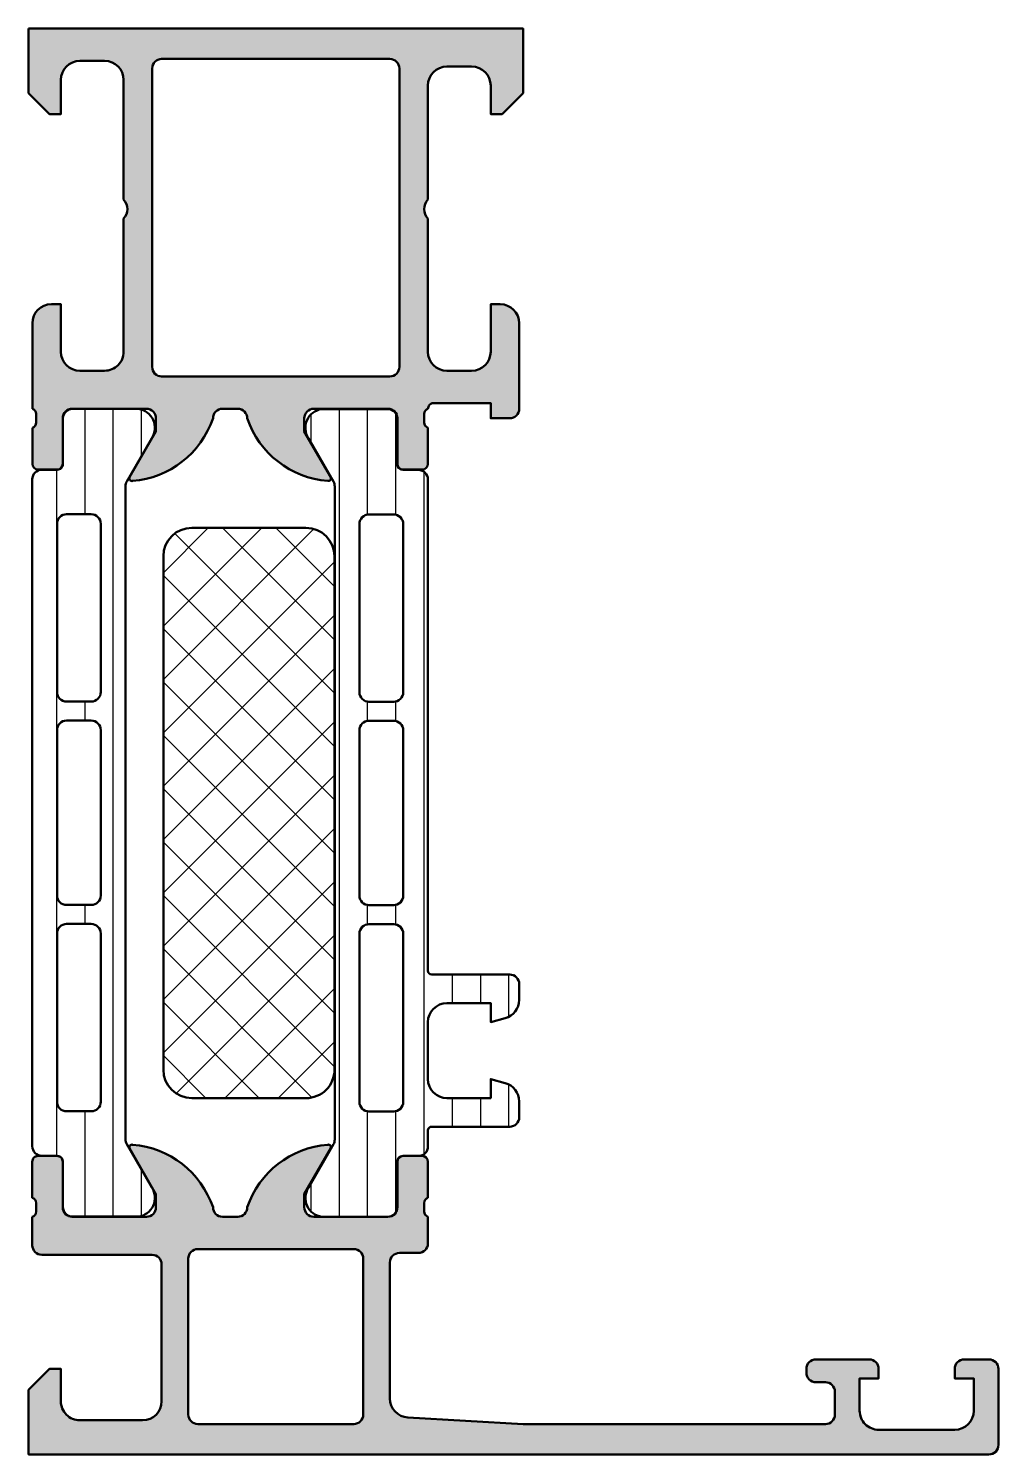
# Model space of a CAD drawing. Extents: x 0 to 51, y 0 to 75.
import ezdxf

# ---------------------------------------------------------------- set-up
doc = ezdxf.new("R2010")
doc.units = 0
for name, color, linetype, lineweight in [('0S-Alu contour', 7, 'Continuous', 50), ('0S-Alu hatch', 252, 'Continuous', 25), ('0S-Plastic contour', 254, 'Continuous', 50), ('0S-Plastic hatch', 253, 'Continuous', 25), ('0S-PT contour', 91, 'Continuous', 50), ('0S-PT hatch', 103, 'Continuous', 25)]:
    doc.layers.add(name, color=color, linetype=linetype, lineweight=lineweight)
pattern_1 = [(90, (0, 0), (-1.4859, 0), [])]

# ---------------------------------------------------------------- blocks, each defined once
blk = doc.blocks.new('345140__C58E8ED8_11C5_496E_8EA2_32AFE22502A5_')
at = {"layer": '0S-Alu hatch'}
h = blk.add_hatch(color=256, dxfattribs=at)
edge = h.paths.add_edge_path()
edge.add_line((0.0001574706984684, 75), (0.0001574706984719, 71.59999843788682))
edge.add_line((0.0001574706984719, 71.59999843788682), (1.100133056635961, 70.50000020218431))
edge.add_line((1.100133056635961, 70.50000020218431), (1.7001391601516, 70.50000020218431))
edge.add_line((1.7001391601516, 70.50000020218431), (1.700139160151589, 72.30001064491807))
edge.add_ellipse((2.700195120317426, 72.2999546848608), major_axis=(-1.000055961731513, 0), ratio=1, start_angle=270.0033153788177, end_angle=359.9967939044332, ccw=False)
edge.add_line((2.700137252802953, 73.30001064491807), (4.000125045771699, 73.30001064491807))
edge.add_ellipse((4.000118976628968, 72.30000457577535), major_axis=(-1.000006069161145, 0), ratio=1, start_angle=180.0003477333174, end_angle=269.9996522658467, ccw=False)
edge.add_line((5.000125045771704, 72.3000106449035), (5.000125045771707, 65.99999972534715))
edge.add_ellipse((4.475149253439254, 65.49999972534715), major_axis=(-0.7249824705019332, 0), ratio=1, start_angle=136.3958616163866, end_angle=223.6041383836134, ccw=False)
edge.add_line((5.000125045771707, 64.99999972534715), (5.000125045771707, 57.99999972534715))
edge.add_ellipse((4.000156117134167, 57.99996865398469), major_axis=(-0.999968929120269, 0), ratio=1, start_angle=89.9982196867511, end_angle=180.0017803131609, ccw=False)
edge.add_line((4.000125045771707, 56.99999972534715), (2.700137252802949, 56.99999972534715))
edge.add_ellipse((2.700157975336068, 58.00001854049392), major_axis=(-1.000018815361481, 0), ratio=1, start_angle=0.0010780081585153312, end_angle=89.9988127086508, ccw=False)
edge.add_line((1.700139160151592, 57.99999972534819), (1.700139160151589, 60.49999972534715))
edge.add_line((1.700139160151589, 60.49999972534715), (1.200139160151589, 60.49999972534715))
edge.add_arc((1.200173525720117, 59.49996535977863), 1.000034366158999, 90.0019689343729, 179.9980310656152)
edge.add_line((0.2001391601515936, 59.49999972534737), (0.2001391601515934, 54.99999209595261))
edge.add_ellipse((0.1217892216586352, 54.7328221639886), major_axis=(-0.2784214169339446, 0), ratio=1, start_angle=178.8177300700209, end_angle=253.6557596835141, ccw=False)
edge.add_line((0.4001513671828407, 54.72707748413085), (0.4001513671828399, 54.27349472045897))
edge.add_ellipse((0.1212002637031398, 54.26787859676678), major_axis=(-0.279007632472426, 0), ratio=1, start_angle=106.43499743846749, end_angle=181.1533803407863, ccw=False)
edge.add_line((0.2001391601515921, 54.00027084350583), (0.2001391601515898, 52.10028915405271))
edge.add_arc((0.500139160151587, 52.10028915405271), 0.2999999999999971, 180, 270)
edge.add_line((0.500139160151587, 51.80028915405272), (1.500114746089089, 51.80028915405272))
edge.add_arc((1.500114746089089, 52.10028915405271), 0.2999999999999971, 270, 360)
edge.add_line((1.800114746089086, 52.10028915405271), (1.800114746089089, 54.50027084350584))
edge.add_ellipse((2.300141419026625, 54.5002441705683), major_axis=(-0.5000266736489432, 0), ratio=1, start_angle=270.0030563304505, end_angle=359.99694366969146, ccw=False)
edge.add_line((2.300114746089089, 55.00027084350584), (6.199984664912342, 55.00012179565965))
edge.add_ellipse((6.199997547166008, 54.50013467805169), major_axis=(-0.4999871177739218, 0), ratio=1, start_angle=179.9993980350858, end_angle=270.00147623556586, ccw=False)
edge.add_line((6.699984664912337, 54.50012942505216), (6.699984664912335, 53.80012484741747))
edge.add_line((6.699984664912335, 53.80012484741747), (5.311740036006074, 51.39560671997604))
edge.add_arc((5.435582751888041, 51.33769689995992), 0.1367134431258387, 154.9388426485054, 284.9266257937813)
edge.add_arc((5.082368910446501, 56.06599274338802), 4.875892439423835, 274.5692014039209, 341.2677855828936)
edge.add_ellipse((10.1999848525533, 54.50012160801863), major_axis=(-0.5000001876410544, 0), ratio=1, start_angle=270.00002150206296, end_angle=359.9999785025289, ccw=False)
edge.add_line((10.19998466491233, 55.00012179565965), (11.00015270232687, 55.00012179565965))
edge.add_ellipse((11.00015634168353, 54.50012543501626), major_axis=(-0.4999963606566317, 0), ratio=1, start_angle=179.9995829571355, end_angle=270.0004170425882, ccw=False)
edge.add_arc((16.12062190575921, 56.06965572022723), 4.87977175698156, 198.7621854596147, 265.4008275535976)
edge.add_arc((15.76322648248916, 51.33880868128525), 0.1374545691288945, 255.7276897642891, 384.4068417934354)
edge.add_line((15.88839733123313, 51.39560671997606), (14.50015270232688, 53.80012484741746))
edge.add_line((14.50015270232688, 53.80012484741746), (14.50015270232688, 54.50012942505418))
edge.add_ellipse((15.00013982007323, 54.50013467805169), major_axis=(-0.4999871177739381, 0), ratio=1, start_angle=-90.0014762355654, end_angle=0.0006019649143240713, ccw=False)
edge.add_line((15.00015270232689, 55.00012179565967), (18.90015136718284, 55))
edge.add_ellipse((18.90012469424531, 54.49997332706247), major_axis=(-0.5000266736489446, 0), ratio=1, start_angle=180.0030563300701, end_angle=269.9969436695502, ccw=False)
edge.add_line((19.40015136718285, 54.49999999999877), (19.40015136718284, 52.10001831054686))
edge.add_arc((19.70015136718284, 52.10001831054686), 0.2999999999999989, 180, 270)
edge.add_line((19.70015136718284, 51.80001831054687), (20.70012695312034, 51.80001831054686))
edge.add_arc((20.70012695312034, 52.10001831054687), 0.3000000000000043, 270.0000000000007, 360)
edge.add_line((21.00012695312035, 52.10001831054687), (21.00012695312035, 54))
edge.add_ellipse((21.11859771858562, 54.29654686523863), major_axis=(-0.3193358194014378, 0), ratio=1, start_angle=4.18837977924079, end_angle=68.22324244151162, ccw=False)
edge.add_line((20.80011474608909, 54.27322387695311), (20.80011474608909, 54.726806640625))
edge.add_ellipse((21.11870884865206, 54.70350972941934), major_axis=(-0.3194447499327906, 0), ratio=1, start_angle=291.7645361812771, end_angle=355.8177407058027, ccw=False)
edge.add_line((21.00026094961194, 55.00018302358753), (21.04028052520113, 55.1502249250808))
edge.add_ellipse((21.29947245831413, 55.00083297190196), major_axis=(-0.2991628550897422, 0), ratio=1, start_angle=269.87790195809464, end_angle=330.04189316527646, ccw=False)
edge.add_line((21.3001099777175, 55.29999514771042), (24.30001830577385, 55.29999514771043))
edge.add_line((24.30001830577385, 55.29999514771043), (24.30001830577385, 54.49999972534715))
edge.add_line((24.30001830577385, 54.49999972534715), (25.30001830577385, 54.50000735474168))
edge.add_arc((25.3000490463945, 54.99997661371017), 0.499969259913528, 269.9964771677667, 360.0026485613531)
edge.add_line((25.80001830577385, 54.99999972534719), (25.8000793409301, 59.49999972534715))
edge.add_arc((24.79999187036116, 59.49991225477821), 1.000087474394154, 0.0050112561101264, 89.99498874391838)
edge.add_line((24.8000793409301, 60.49999972534715), (24.3000793409301, 60.49999972534715))
edge.add_line((24.3000793409301, 60.49999972534715), (24.3000793409301, 57.99999972534715))
edge.add_ellipse((23.29999194345704, 58.00008712280978), major_axis=(-1.00008740129188, 0), ratio=1, start_angle=90.00501389832061, end_angle=179.9949929319336, ccw=False)
edge.add_line((23.30007946013939, 56.99999972534715), (22.00003063201439, 56.99999972534715))
edge.add_ellipse((22.00008942974335, 58.00005852307611), major_axis=(-1.000058799457446, 0), ratio=1, start_angle=0.0033686637580103707, end_angle=89.9966313363592, ccw=False)
edge.add_line((21.00003063201439, 57.99999972534511), (21.00003063201439, 64.99999972534715))
edge.add_ellipse((21.52486997233275, 65.49999972534715), major_axis=(-0.7248836686985138, 0), ratio=1, start_angle=-43.611576736313, end_angle=43.611576736313, ccw=False)
edge.add_line((21.00003063201439, 65.99999972534715), (21.00003063201439, 72.00043483925401))
edge.add_ellipse((22.00008544070263, 72.00038766034935), major_axis=(-1.000054809801111, 0), ratio=1, start_angle=270.0031401344087, end_angle=359.997296995918, ccw=False)
edge.add_line((22.00003063201439, 73.00044246864854), (23.30007946013939, 73.00044246864854))
edge.add_ellipse((23.29999301452376, 72.00035614156478), major_axis=(-1.000086330819863, 0), ratio=1, start_angle=180.0053828449331, end_angle=269.9950474586182, ccw=False)
edge.add_line((24.3000793409301, 72.00045009804248), (24.3000793409301, 70.49999257278978))
edge.add_line((24.3000793409301, 70.49999257278978), (24.9000549268676, 70.49999257278978))
edge.add_line((24.9000549268676, 70.49999257278978), (26.00003051757813, 71.5999679203087))
edge.add_line((26.00003051757813, 71.5999679203087), (26, 75))
edge.add_line((26, 75), (0.0001574706984684, 75))
edge = h.paths.add_edge_path()
edge.add_line((6.500140304560776, 57.19999667358933), (6.500140304560776, 72.8999938602501))
edge.add_ellipse((7.000143045428377, 72.8999911193825), major_axis=(-0.5000027408751132, 0), ratio=1, start_angle=270.0003140785697, end_angle=359.99968592151924, ccw=False)
edge.add_line((7.000140304560776, 73.3999938602501), (19.00001537322532, 73.3999938602501))
edge.add_ellipse((19.00001263235771, 72.89999111938249), major_axis=(-0.5000027408751199, 0), ratio=1, start_angle=180.0003140784808, end_angle=269.99968592142943, ccw=False)
edge.add_line((19.50001537322532, 72.8999938602501), (19.50001537322532, 57.19999667359012))
edge.add_ellipse((19.00001263235771, 57.19999941445695), major_axis=(-0.5000027408751199, 0), ratio=1, start_angle=90.00031407857063, end_angle=179.9996859215194, ccw=False)
edge.add_line((19.00001537322532, 56.69999667358934), (7.000140304560773, 56.69999667358934))
edge.add_ellipse((7.000143045428366, 57.19999941445693), major_axis=(-0.5000027408751021, 0), ratio=1, start_angle=0.00031407848081244083, end_angle=89.99968592143108, ccw=False)
at = {"layer": '0S-Alu contour', "color": 7}
for points in [[(0.0001574706984684, 75), (0.0001574706984719, 71.59999843788682), (1.100133056635961, 70.50000020218431), (1.7001391601516, 70.50000020218431), (1.700139160151589, 72.30001064491807)], [(24.3000793409301, 72.00045009804248), (24.3000793409301, 70.49999257278978), (24.9000549268676, 70.49999257278978), (26.00003051757813, 71.5999679203087), (26, 75), (0.0001574706984684, 75)], [(2.700137252802953, 73.30001064491807), (4.000125045771699, 73.30001064491807)], [(6.500140304560776, 57.19999667358933), (6.500140304560776, 72.8999938602501)], [(7.000140304560776, 73.3999938602501), (19.00001537322532, 73.3999938602501)], [(19.50001537322532, 72.8999938602501), (19.50001537322532, 57.19999667359012)], [(22.00003063201439, 73.00044246864854), (23.30007946013939, 73.00044246864854)], [(5.000125045771704, 72.3000106449035), (5.000125045771707, 65.99999972534715)], [(21.00003063201439, 65.99999972534715), (21.00003063201439, 72.00043483925401)], [(5.000125045771707, 64.99999972534715), (5.000125045771707, 57.99999972534715)], [(21.00003063201439, 57.99999972534511), (21.00003063201439, 64.99999972534715)], [(1.700139160151592, 57.99999972534819), (1.700139160151589, 60.49999972534715), (1.200139160151589, 60.49999972534715)], [(24.8000793409301, 60.49999972534715), (24.3000793409301, 60.49999972534715), (24.3000793409301, 57.99999972534715)], [(0.2001391601515936, 59.49999972534737), (0.2001391601515934, 54.99999209595261)], [(25.80001830577385, 54.99999972534719), (25.8000793409301, 59.49999972534715)], [(4.000125045771707, 56.99999972534715), (2.700137252802949, 56.99999972534715)], [(19.00001537322532, 56.69999667358934), (7.000140304560773, 56.69999667358934)], [(23.30007946013939, 56.99999972534715), (22.00003063201439, 56.99999972534715)], [(2.300114746089089, 55.00027084350584), (6.199984664912342, 55.00012179565965)], [(10.19998466491233, 55.00012179565965), (11.00015270232687, 55.00012179565965)], [(15.00015270232689, 55.00012179565967), (18.90015136718284, 55)], [(21.00026094961194, 55.00018302358753), (21.04028052520113, 55.1502249250808)], [(21.3001099777175, 55.29999514771042), (24.30001830577385, 55.29999514771043), (24.30001830577385, 54.49999972534715), (25.30001830577385, 54.50000735474168)], [(0.2001391601515921, 54.00027084350583), (0.2001391601515898, 52.10028915405271)], [(0.4001513671828407, 54.72707748413085), (0.4001513671828399, 54.27349472045897)], [(1.800114746089086, 52.10028915405271), (1.800114746089089, 54.50027084350584)], [(6.699984664912337, 54.50012942505216), (6.699984664912335, 53.80012484741747), (5.311740036006074, 51.39560671997604)], [(15.88839733123313, 51.39560671997606), (14.50015270232688, 53.80012484741746), (14.50015270232688, 54.50012942505418)], [(19.40015136718285, 54.49999999999877), (19.40015136718284, 52.10001831054686)], [(20.80011474608909, 54.27322387695311), (20.80011474608909, 54.726806640625)], [(21.00012695312035, 52.10001831054687), (21.00012695312035, 54)], [(0.500139160151587, 51.80028915405272), (1.500114746089089, 51.80028915405272)], [(19.70015136718284, 51.80001831054687), (20.70012695312034, 51.80001831054686)]]:
    blk.add_lwpolyline(points, dxfattribs=at)
at = {"layer": '0S-Alu contour', "color": 7, "extrusion": (0, 0, -1)}
for centre, radius, start, end in [((-2.700195120317426, 72.2999546848608), 1.000055961731513, 0.0032060955667833, 89.99668462118227), ((-4.000118976628968, 72.30000457577535), 1.000006069161145, 90.00034773415332, 179.9996522666826), ((-7.000143045428377, 72.8999911193825), 0.5000027408751132, 0.0003140784807261, 89.99968592143028), ((-19.00001263235771, 72.89999111938249), 0.5000027408751199, 90.00031407857054, 179.9996859215192), ((-22.00008544070263, 72.00038766034935), 1.000054809801111, 0.0027030040819815, 89.99685986559135), ((-23.29999301452376, 72.00035614156478), 1.000086330819863, 90.00495254138177, 179.9946171550669), ((-4.475149253439254, 65.49999972534715), 0.7249824705019332, 136.3958616163866, 223.6041383836134), ((-21.52486997233275, 65.49999972534715), 0.7248836686985141, 316.388423263687, 43.61157673631301), ((-2.700157975336068, 58.00001854049392), 1.000018815361481, 270.0011872913492, 359.9989219918415), ((-4.000156117134167, 57.99996865398469), 0.999968929120269, 179.9982196868391, 270.0017803132489), ((-22.00008942974335, 58.00005852307611), 1.000058799457446, 270.0033686636408, 359.996631336242), ((-23.29999194345704, 58.00008712280978), 1.00008740129188, 180.0050070680665, 269.9949861016794), ((-7.000143045428366, 57.19999941445693), 0.5000027408751021, 270.0003140785689, 359.9996859215192), ((-19.00001263235771, 57.19999941445695), 0.5000027408751199, 180.0003140784807, 269.9996859214294), ((-0.1217892216586352, 54.7328221639886), 0.2784214169339447, 106.3442403164859, 181.1822699299791), ((-2.300141419026625, 54.5002441705683), 0.5000266736489432, 0.0030563303085188, 89.99694366954952), ((-6.199997547166008, 54.50013467805169), 0.4999871177739219, 89.99852376443413, 180.0006019649143), ((-10.1999848525533, 54.50012160801863), 0.5000001876410544, 2.14974711152e-05, 89.99997849793706), ((-11.00015634168353, 54.50012543501626), 0.4999963606566317, 89.99958295741182, 180.0004170428646), ((-15.00013982007323, 54.50013467805169), 0.4999871177739381, 359.9993980350857, 90.00147623556546), ((-18.90012469424531, 54.49997332706247), 0.5000266736489446, 90.00305633044982, 179.9969436699299), ((-21.11870884865206, 54.70350972941934), 0.3194447499327906, 4.182259294197304, 68.23546381872292), ((-21.29947245831413, 55.00083297190196), 0.2991628550897422, 29.95810683472353, 90.12209804190537), ((-0.1212002637031398, 54.26787859676678), 0.279007632472426, 178.8466196592137, 253.5650025615325), ((-21.11859771858562, 54.29654686523863), 0.3193358194014378, 291.7767575584884, 355.8116202207592)]:
    blk.add_arc(centre, radius, start, end, dxfattribs=at)
at = {"layer": '0S-Alu contour', "color": 7}
for centre, radius, start, end in [((1.200173525720117, 59.49996535977863), 1.000034366158999, 90.0019689343729, 179.9980310656152), ((24.79999187036116, 59.49991225477821), 1.000087474394154, 0.0050112561101264, 89.99498874391838), ((25.3000490463945, 54.99997661371017), 0.499969259913528, 269.9964771677667, 0.0026485613531484), ((5.082368910446501, 56.06599274338802), 4.875892439423835, 274.5692014039209, 341.2677855828936), ((16.12062190575921, 56.06965572022723), 4.87977175698156, 198.7621854596147, 265.4008275535976), ((0.500139160151587, 52.10028915405271), 0.2999999999999971, 180, 270), ((1.500114746089089, 52.10028915405271), 0.2999999999999971, 270, 0), ((19.70015136718284, 52.10001831054686), 0.2999999999999989, 180, 270), ((20.70012695312034, 52.10001831054687), 0.3000000000000043, 270.0000000000007, 0), ((5.435582751888041, 51.33769689995992), 0.1367134431258387, 154.9388426485054, 284.9266257937813), ((15.76322648248916, 51.33880868128525), 0.1374545691288945, 255.7276897642891, 24.40684179343537)]:
    blk.add_arc(centre, radius, start, end, dxfattribs=at)
blk = doc.blocks.new('284025__89F9184C_3C4B_4078_AF46_F440FC7B92FA___786A165F_29F0_4027_96A8_E751377C8B4F_')
at = {"layer": '0S-Plastic hatch'}
h = blk.add_hatch(dxfattribs=at)
h.set_pattern_fill('ANSI31', color=256, scale=0.4680000000000001, angle=45, style=0)
h.set_pattern_definition(pattern_1)
edge = h.paths.add_edge_path()
edge.add_line((0.1987532962610712, 51.29232998715419), (0.1998659857498834, 16.20983127765181))
edge.add_arc((0.6998633065963853, 16.2098471357512), 0.4999973210979826, 180.0018172140356, 270.0020240769153)
edge.add_line((0.6998809699049878, 15.70984981496521), (1.510215696802736, 15.7098784415132))
edge.add_ellipse((1.510226294848297, 15.40987844170041), major_axis=(-0.2999999999999952, 0), ratio=1, start_angle=180.0020752975473, end_angle=270.0020240776063, ccw=False)
edge.add_line((1.810226294651501, 15.40988930793289), (1.809981274070681, 13.00989091454702))
edge.add_arc((2.309977251276917, 13.009906385169), 0.4999959774455787, 180.0017728169305, 270.0020872367505)
edge.add_line((2.309995465707157, 12.50991040805519), (5.78653949695266, 12.51003705561807))
edge.add_arc((5.644192996070887, 13.49984997508877), 0.9999960709244797, 278.1836833497854, 392.7290913977269)
edge.add_line((6.485426062291132, 14.0405153708393), (5.166873632834733, 16.32412446008866))
edge.add_ellipse((5.599877294086772, 16.57414011828306), major_axis=(-0.5000000000000471, 0), ratio=1, start_angle=0.0018117430832944592, end_angle=30.00207189723062, ccw=False)
edge.add_line((5.099877294336693, 16.57412430783985), (5.098790981943494, 50.92839201790198))
edge.add_ellipse((5.598790981693573, 50.92840782834509), major_axis=(-0.5000000000000491, 0), ratio=1, start_angle=-29.99792130145738, end_angle=0.0018117430832944592, ccw=False)
edge.add_line((5.165769210052858, 51.17839211842185), (6.484156207839891, 53.46209671967692))
edge.add_arc((5.642883977181133, 54.00270117377145), 0.9999960709244872, 327.2750591980429, 441.8204672459871)
edge.add_line((5.785158774095346, 54.99252440244788), (2.308614534479016, 54.99239775489134))
edge.add_arc((2.308632748909259, 54.49240177777755), 0.4999959774455592, 90.0020872367508, 180.0100001036723)
edge.add_line((1.808636779079232, 54.49231451111283), (1.809055647734548, 52.09242415239621))
edge.add_ellipse((1.509055652303852, 52.09237179233483), major_axis=(-0.2999999999999896, 0), ratio=1, start_angle=90.0020240765632, end_angle=180.010000035117, ccw=False)
edge.add_line((1.509066250343952, 51.79237179252203), (0.6987329537989514, 51.79234316603954))
edge.add_arc((0.6987506171075601, 51.29234584525357), 0.4999973210979666, 90.00202407691609, 180.0018172140356)
edge = h.paths.add_edge_path()
edge.add_line((3.799325365472937, 48.95124379679418), (3.799325365472937, 40.1012651591041))
edge.add_ellipse((3.299329004829614, 40.10126151974743), major_axis=(-0.4999963606565682, 0), ratio=1, start_angle=89.99958295740907, end_angle=180.0004170428646, ccw=False)
edge.add_line((3.299325365472937, 39.60126515910411), (1.99933125920502, 39.60126515910411))
edge.add_ellipse((1.999314686408217, 40.10126516091708), major_axis=(-0.5000000020876287, 0), ratio=1, start_angle=0, end_angle=90.00189910261548, ccw=False)
edge.add_line((1.499314684320588, 40.10126515909897), (1.499314684320593, 48.95127431437231))
edge.add_ellipse((1.999299425531523, 48.95127431437749), major_axis=(-0.4999847412109306, 0), ratio=1, start_angle=269.9999999999992, end_angle=360, ccw=False)
edge.add_line((1.99929942553153, 49.45125905558843), (3.299310106683874, 49.45125905558843))
edge.add_ellipse((3.299310106683881, 48.95124379679938), major_axis=(-0.5000152587890554, 0), ratio=1, start_angle=180, end_angle=270.0000000000008, ccw=False)
edge = h.paths.add_edge_path()
edge.add_line((3.799325365472937, 38.10126515909892), (3.799325365472937, 29.40125905558323))
edge.add_ellipse((3.299325365472923, 29.40125905558844), major_axis=(-0.5000000000000142, 0), ratio=1, start_angle=90.000000001192, end_angle=180, ccw=False)
edge.add_line((3.299325365483325, 28.90125905558843), (1.999314684330995, 28.90125905558843))
edge.add_ellipse((1.999314684320579, 29.40125905558843), major_axis=(-0.5, 0), ratio=1, start_angle=0, end_angle=90.00000000119371, ccw=False)
edge.add_line((1.499314684320579, 29.40125905558322), (1.499314684320593, 38.10126515909891))
edge.add_ellipse((1.999314684320593, 38.10126515910411), major_axis=(-0.5, 0), ratio=1, start_angle=270, end_angle=360, ccw=False)
edge.add_line((1.999314684320593, 38.60126515910411), (3.299325365472951, 38.60126515910411))
edge.add_ellipse((3.299325365472947, 38.10126515910413), major_axis=(-0.4999999999999858, 0), ratio=1, start_angle=180, end_angle=269.9999999999996, ccw=False)
edge = h.paths.add_edge_path()
edge.add_line((3.799325365462549, 27.40125905628687), (3.799325365462549, 18.55126515980257))
edge.add_ellipse((3.299329004819172, 18.55126152044594), major_axis=(-0.4999963606566215, 0), ratio=1, start_angle=89.99958295741521, end_angle=180.0004170428646, ccw=False)
edge.add_line((3.299325365462549, 18.05126515980256), (1.999331259194646, 18.05126515980257))
edge.add_ellipse((1.999314686397825, 18.55126516161553), major_axis=(-0.5000000020876216, 0), ratio=1, start_angle=0, end_angle=90.00189910261747, ccw=False)
edge.add_line((1.499314684310204, 18.55126515979741), (1.499314684310205, 27.40125905628168))
edge.add_ellipse((1.99931468646751, 27.40125905440422), major_axis=(-0.5000000021573054, 0), ratio=1, start_angle=269.99810091050415, end_angle=360, ccw=False)
edge.add_line((1.999331259149825, 27.90125905628687), (3.299325365462563, 27.90125905628689))
edge.add_ellipse((3.299329004819284, 27.40126269564362), major_axis=(-0.4999963606565109, 0), ratio=1, start_angle=179.9995829571355, end_angle=270.00041704259604, ccw=False)
at = {"layer": '0S-Alu contour', "color": 7}
for points in [[(1.499314684320588, 40.10126515909897), (1.499314684320593, 48.95127431437231)], [(1.99929942553153, 49.45125905558843), (3.299310106683874, 49.45125905558843)], [(3.799325365472937, 48.95124379679418), (3.799325365472937, 40.1012651591041)], [(3.299325365472937, 39.60126515910411), (1.99933125920502, 39.60126515910411)], [(1.999314684320593, 38.60126515910411), (3.299325365472951, 38.60126515910411)], [(1.499314684320579, 29.40125905558322), (1.499314684320593, 38.10126515909891)], [(3.799325365472937, 38.10126515909892), (3.799325365472937, 29.40125905558323)], [(3.299325365483325, 28.90125905558843), (1.999314684330995, 28.90125905558843)], [(1.999331259149825, 27.90125905628687), (3.299325365462563, 27.90125905628689)], [(1.499314684310204, 18.55126515979741), (1.499314684310205, 27.40125905628168)], [(3.799325365462549, 27.40125905628687), (3.799325365462549, 18.55126515980257)], [(3.299325365462549, 18.05126515980256), (1.999331259194646, 18.05126515980257)]]:
    blk.add_lwpolyline(points, dxfattribs=at)
at = {"layer": '0S-Alu contour', "color": 7, "extrusion": (0, 0, -1)}
for centre, radius, start, end in [((-1.999299425531523, 48.95127431437749), 0.4999847412109306, 0, 90.00000000000078), ((-3.299310106683881, 48.95124379679938), 0.5000152587890554, 89.9999999999992, 180), ((-1.999314686408217, 40.10126516091708), 0.5000000020876287, 269.9981008973845, 0), ((-3.299329004829614, 40.10126151974743), 0.4999963606565682, 179.9995829571354, 270.000417042591), ((-1.999314684320593, 38.10126515910411), 0.5, 0, 90), ((-3.299325365472947, 38.10126515910413), 0.4999999999999858, 90.0000000000004, 180), ((-1.999314684320579, 29.40125905558843), 0.5, 269.9999999988063, 0), ((-3.299325365472923, 29.40125905558844), 0.5000000000000142, 180, 269.999999998808), ((-1.99931468646751, 27.40125905440422), 0.5000000021573054, 0, 90.00189908949582), ((-3.299329004819284, 27.40126269564362), 0.4999963606565109, 89.99958295740393, 180.0004170428646), ((-1.999314686397825, 18.55126516161553), 0.5000000020876216, 269.9981008973825, 0), ((-3.299329004819172, 18.55126152044594), 0.4999963606566215, 179.9995829571354, 270.0004170425849)]:
    blk.add_arc(centre, radius, start, end, dxfattribs=at)
at = {"layer": '0S-Plastic contour', "color": 7}
for points in [[(5.785158774095346, 54.99252440244788), (2.308614534479016, 54.99239775489134)], [(1.808636779079232, 54.49231451111283), (1.809055647734548, 52.09242415239621)], [(5.165769210052858, 51.17839211842185), (6.484156207839891, 53.46209671967692)], [(1.509066250343952, 51.79237179252203), (0.6987329537989514, 51.79234316603954)], [(0.1987532962610712, 51.29232998715419), (0.1998659857498834, 16.20983127765181)], [(5.099877294336693, 16.57412430783985), (5.098790981943494, 50.92839201790198)], [(6.485426062291132, 14.0405153708393), (5.166873632834733, 16.32412446008866)], [(0.6998809699049878, 15.70984981496521), (1.510215696802736, 15.7098784415132)], [(1.810226294651501, 15.40988930793289), (1.809981274070681, 13.00989091454702)], [(2.309995465707157, 12.50991040805519), (5.78653949695266, 12.51003705561807)]]:
    blk.add_lwpolyline(points, dxfattribs=at)
for centre, radius, start, end in [((2.308632748909259, 54.49240177777755), 0.4999959774455592, 90.0020872367508, 180.0100001036723), ((5.642883977181133, 54.00270117377145), 0.9999960709244872, 327.2750591980429, 81.82046724598705), ((0.6987506171075601, 51.29234584525357), 0.4999973210979666, 90.00202407691609, 180.0018172140356), ((0.6998633065963853, 16.2098471357512), 0.4999973210979826, 180.0018172140356, 270.0020240769153), ((5.644192996070887, 13.49984997508877), 0.9999960709244797, 278.1836833497854, 32.7290913977269), ((2.309977251276917, 13.009906385169), 0.4999959774455787, 180.0017728169305, 270.0020872367505)]:
    blk.add_arc(centre, radius, start, end, dxfattribs=at)
at = {"layer": '0S-Plastic contour', "color": 7, "extrusion": (0, 0, -1)}
for centre, radius, start, end in [((-1.509055652303852, 52.09237179233483), 0.2999999999999896, 179.989999964883, 269.9979759234368), ((-5.598790981693573, 50.92840782834509), 0.5000000000000491, 359.9981882569167, 29.99792130145738), ((-5.599877294086772, 16.57414011828306), 0.5000000000000471, 329.9979281027694, 359.9981882569167), ((-1.510226294848297, 15.40987844170041), 0.2999999999999952, 89.99797592239374, 179.9979247024527)]:
    blk.add_arc(centre, radius, start, end, dxfattribs=at)
blk = doc.blocks.new('284025__B64DA38F_B1B7_46C6_9AAD_1179C57F4DB4___A63BC51B_9C4C_4E26_A250_4DE103277582_')
at = {"layer": '0S-Plastic hatch'}
h = blk.add_hatch(dxfattribs=at)
h.set_pattern_fill('ANSI31', color=256, scale=0.4680000000000001, angle=45, style=0)
h.set_pattern_definition(pattern_1)
edge = h.paths.add_edge_path()
edge.add_line((16.09998869130261, 50.91833361702788), (16.10107500373368, 16.56406486142848))
edge.add_ellipse((15.60107500401399, 16.56404727381033), major_axis=(-0.5000000000290169, 0), ratio=1, start_angle=150.0020786998366, end_angle=180.0020153923252, ccw=False)
edge.add_line((16.03409677568544, 16.31406298372886), (14.71570977789662, 14.03035838247478))
edge.add_arc((15.55698200855539, 13.4897539283803), 0.9999960709244785, 147.2750591980459, 261.8204672459872)
edge.add_line((15.41470721164118, 12.49993069970388), (18.89124870744703, 12.50005734716798))
edge.add_arc((18.89123323682727, 13.00005332437421), 0.4999959774455684, 270.0017728167007, 360.0023777790716)
edge.add_line((19.39122921384228, 13.00007407424411), (19.39081033362949, 15.4000724435826))
edge.add_ellipse((19.69081033343269, 15.40008330981692), major_axis=(-0.2999999999999934, 0), ratio=1, start_angle=-89.99792470211452, end_angle=0.002075297898500139, ccw=False)
edge.add_line((19.69079946719837, 15.70008330962012), (20.50113080001328, 15.70011193603833))
edge.add_arc((20.50111536862897, 16.20010925689817), 0.4999973210979775, 270.0017683158605, 360.0023822800018)
edge.add_line((21.00111268929476, 16.20013004610165), (21.0024332342847, 17.04120229122876))
edge.add_ellipse((21.20243323428468, 17.04120229122876), major_axis=(-0.1999999999999851, 0), ratio=1, start_angle=270, end_angle=360, ccw=False)
edge.add_line((21.20243323428468, 17.24120229122874), (25.30243323427304, 17.24120229122875))
edge.add_arc((25.30243323427305, 17.74120229122874), 0.5, 269.9999999999992, 360)
edge.add_line((25.80243323427305, 17.74120229122874), (25.80243323427259, 18.5719515145868))
edge.add_arc((24.80243323427314, 18.57195151458679), 0.9999999999994477, 0, 74.99999999891978)
edge.add_line((25.06125227939373, 19.53787734087044), (24.30243323427316, 19.74120229122869))
edge.add_line((24.30243323427316, 19.74120229122869), (24.30243323427305, 18.74120229122875))
edge.add_line((24.30243323427305, 18.74120229122875), (22.0024332342847, 18.74120229122875))
edge.add_ellipse((22.0041424800059, 19.74532877543038), major_axis=(-1.004127938958011, 0), ratio=1, start_angle=0.23408772131568867, end_angle=89.90246998468012, ccw=False)
edge.add_line((21.00002292155801, 19.74122632025458), (21.00002292155801, 22.74110467439829))
edge.add_ellipse((22.00414226812571, 22.73707631855117), major_axis=(-1.00412742707406, 0), ratio=1, start_angle=270.0975179750842, end_angle=359.7701403215128, ccw=False)
edge.add_line((22.00243323428464, 23.74120229122875), (24.30243323427305, 23.74120229122875))
edge.add_line((24.30243323427305, 23.74120229122875), (24.30243323427305, 22.74120229122875))
edge.add_line((24.30243323427305, 22.74120229122875), (25.06125227939371, 22.94452724155693))
edge.add_arc((24.80243323427294, 23.91045306784116), 1.000000000000053, 285.0000000010821, 360)
edge.add_line((25.80243323427299, 23.91045306784116), (25.802433234273, 24.74120229122881))
edge.add_arc((25.30243323427307, 24.74120229122882), 0.4999999999999361, 0, 90.0000000000016)
edge.add_line((25.30243323427305, 25.24120229122875), (21.20243323428476, 25.24120229122875))
edge.add_ellipse((21.20416178718004, 25.44537538707201), major_axis=(-0.2041804127758859, 0), ratio=1, start_angle=1.1558689438190868, end_angle=89.5149389342775, ccw=False)
edge.add_line((21.00002292155801, 25.44125658823265), (21, 51.28262339778483))
edge.add_arc((20.50000267914017, 51.28260796640056), 0.4999973210979633, 0.0017683158931002, 90.00238227991244)
edge.add_line((20.49998188993747, 51.78260528706633), (19.68965055712254, 51.78257666064812))
edge.add_ellipse((19.68963969088825, 52.08257666045135), major_axis=(-0.3000000000000183, 0), ratio=1, start_angle=0.002075297898500139, end_angle=90.00207529788071, ccw=False)
edge.add_line((19.38963969108502, 52.08256579421696), (19.38988471166584, 54.4825641876025))
edge.add_arc((18.88988873445959, 54.48254871698273), 0.4999959774456003, 0.0017728167248697, 90.00237777907167)
edge.add_line((18.88986798458969, 54.98254469399777), (15.41332648878386, 54.98241804653368))
edge.add_arc((15.55567298966563, 53.99260512706298), 0.9999960709244737, 98.18368334978508, 212.7290913977268)
edge.add_line((14.71443992344539, 53.45193973131245), (16.0329923529018, 51.16833064206307))
edge.add_ellipse((15.59998869164999, 50.91831498386873), major_axis=(-0.4999999999998157, 0), ratio=1, start_angle=180.0021352027152, end_angle=210.0020718972371, ccw=False)
edge = h.paths.add_edge_path()
edge.add_line((19.70055130142632, 48.94118994235433), (19.70055130142633, 40.09119604587006))
edge.add_ellipse((19.20055129926901, 40.09119604774754), major_axis=(-0.5000000021573215, 0), ratio=1, start_angle=89.99810091050517, end_angle=180, ccw=False)
edge.add_line((19.2005347265867, 39.59119604586488), (17.90054062027396, 39.59119604586486))
edge.add_ellipse((17.90053698091725, 40.09119240650813), major_axis=(-0.4999963606565109, 0), ratio=1, start_angle=-0.000417042864683026, end_angle=90.00041704259388, ccw=False)
edge.add_line((17.40054062027399, 40.09119604586719), (17.40054062027398, 48.94118994234919))
edge.add_ellipse((17.90053698091734, 48.94119358170584), major_axis=(-0.4999963606566104, 0), ratio=1, start_angle=-90.0004170425849, end_angle=0.00041704286462618256, ccw=False)
edge.add_line((17.90054062027397, 49.44118994234921), (19.20053472654187, 49.44118994234917))
edge.add_ellipse((19.20055129933866, 48.9411899405362), major_axis=(-0.500000002087643, 0), ratio=1, start_angle=180, end_angle=270.00189910261383, ccw=False)
edge = h.paths.add_edge_path()
edge.add_line((19.70055130141595, 38.09119604656853), (19.70055130141594, 29.39118994305284))
edge.add_ellipse((19.20055130141595, 29.39118994304763), major_axis=(-0.4999999999999894, 0), ratio=1, start_angle=89.9999999999988, end_angle=180, ccw=False)
edge.add_line((19.20055130141594, 28.89118994304764), (17.90054062026358, 28.89118994304764))
edge.add_ellipse((17.9005406202636, 29.39118994304765), major_axis=(-0.5000000000000071, 0), ratio=1, start_angle=0, end_angle=89.9999999999979, ccw=False)
edge.add_line((17.40054062026359, 29.39118994304765), (17.40054062026359, 38.09119604656851))
edge.add_ellipse((17.9005406202636, 38.09119604656333), major_axis=(-0.5000000000000071, 0), ratio=1, start_angle=270.0000000011916, end_angle=360, ccw=False)
edge.add_line((17.9005406202532, 38.59119604656333), (19.20055130140553, 38.59119604656333))
edge.add_ellipse((19.20055130141593, 38.09119604656331), major_axis=(-0.5000000000000142, 0), ratio=1, start_angle=180, end_angle=270.000000001192, ccw=False)
edge = h.paths.add_edge_path()
edge.add_line((17.40054062026359, 18.54121130535756), (17.40054062026359, 27.39118994304764))
edge.add_ellipse((17.90053698090692, 27.39119358240432), major_axis=(-0.4999963606565677, 0), ratio=1, start_angle=-90.00041704259098, end_angle=0.00041704286462618256, ccw=False)
edge.add_line((17.9005406202636, 27.89118994304764), (19.20053472653151, 27.89118994304764))
edge.add_ellipse((19.20055129932833, 27.39118994123469), major_axis=(-0.5000000020876109, 0), ratio=1, start_angle=180, end_angle=270.0018991026167, ccw=False)
edge.add_line((19.70055130141594, 27.39118994305278), (19.70055130141594, 18.54118078777422))
edge.add_ellipse((19.20056656020502, 18.54118078777422), major_axis=(-0.4999847412109127, 0), ratio=1, start_angle=89.9999999999975, end_angle=180, ccw=False)
edge.add_line((19.200566560205, 18.04119604656332), (17.90055587905266, 18.04119604656332))
edge.add_ellipse((17.90055587905267, 18.54121130535238), major_axis=(-0.5000152587890625, 0), ratio=1, start_angle=0, end_angle=89.9999999999992, ccw=False)
at = {"layer": '0S-Alu contour', "color": 7}
for points in [[(17.40054062027399, 40.09119604586719), (17.40054062027398, 48.94118994234919)], [(17.90054062027397, 49.44118994234921), (19.20053472654187, 49.44118994234917)], [(19.70055130142632, 48.94118994235433), (19.70055130142633, 40.09119604587006)], [(19.2005347265867, 39.59119604586488), (17.90054062027396, 39.59119604586486)], [(17.9005406202532, 38.59119604656333), (19.20055130140553, 38.59119604656333)], [(17.40054062026359, 29.39118994304765), (17.40054062026359, 38.09119604656851)], [(19.70055130141595, 38.09119604656853), (19.70055130141594, 29.39118994305284)], [(19.20055130141594, 28.89118994304764), (17.90054062026358, 28.89118994304764)], [(17.9005406202636, 27.89118994304764), (19.20053472653151, 27.89118994304764)], [(17.40054062026359, 18.54121130535756), (17.40054062026359, 27.39118994304764)], [(19.70055130141594, 27.39118994305278), (19.70055130141594, 18.54118078777422)], [(19.200566560205, 18.04119604656332), (17.90055587905266, 18.04119604656332)]]:
    blk.add_lwpolyline(points, dxfattribs=at)
at = {"layer": '0S-Alu contour', "color": 7, "extrusion": (0, 0, -1)}
for centre, radius, start, end in [((-17.90053698091734, 48.94119358170584), 0.4999963606566104, 359.9995829571354, 90.00041704258496), ((-19.20055129933866, 48.9411899405362), 0.500000002087643, 89.9981008973862, 180), ((-17.90053698091725, 40.09119240650813), 0.4999963606565109, 269.9995829574061, 0.0004170428646345), ((-19.20055129926901, 40.09119604774754), 0.5000000021573215, 180, 270.0018990894948), ((-17.9005406202636, 38.09119604656333), 0.5000000000000071, 0, 89.9999999988084), ((-19.20055130141593, 38.09119604656331), 0.5000000000000142, 89.99999999880797, 180), ((-17.9005406202636, 29.39118994304765), 0.5000000000000071, 270.0000000000021, 0), ((-19.20055130141595, 29.39118994304763), 0.4999999999999894, 180, 270.0000000000012), ((-17.90053698090692, 27.39119358240432), 0.4999963606565677, 359.9995829571354, 90.00041704259102), ((-19.20055129932833, 27.39118994123469), 0.5000000020876109, 89.99810089738334, 180), ((-17.90055587905267, 18.54121130535238), 0.5000152587890625, 270.0000000000008, 0), ((-19.20056656020502, 18.54118078777422), 0.4999847412109127, 180, 270.0000000000025)]:
    blk.add_arc(centre, radius, start, end, dxfattribs=at)
at = {"layer": '0S-Plastic contour', "color": 7}
for points in [[(18.88986798458969, 54.98254469399777), (15.41332648878386, 54.98241804653368)], [(19.38963969108502, 52.08256579421696), (19.38988471166584, 54.4825641876025)], [(14.71443992344539, 53.45193973131245), (16.0329923529018, 51.16833064206307)], [(20.49998188993747, 51.78260528706633), (19.68965055712254, 51.78257666064812)], [(21.00002292155801, 25.44125658823265), (21, 51.28262339778483)], [(16.09998869130261, 50.91833361702788), (16.10107500373368, 16.56406486142848)], [(25.30243323427305, 25.24120229122875), (21.20243323428476, 25.24120229122875)], [(25.80243323427299, 23.91045306784116), (25.802433234273, 24.74120229122881)], [(22.00243323428464, 23.74120229122875), (24.30243323427305, 23.74120229122875), (24.30243323427305, 22.74120229122875), (25.06125227939371, 22.94452724155693)], [(21.00002292155801, 19.74122632025458), (21.00002292155801, 22.74110467439829)], [(25.06125227939373, 19.53787734087044), (24.30243323427316, 19.74120229122869), (24.30243323427305, 18.74120229122875), (22.0024332342847, 18.74120229122875)], [(25.80243323427305, 17.74120229122874), (25.80243323427259, 18.5719515145868)], [(21.00111268929476, 16.20013004610165), (21.0024332342847, 17.04120229122876)], [(21.20243323428468, 17.24120229122874), (25.30243323427304, 17.24120229122875)], [(16.03409677568544, 16.31406298372886), (14.71570977789662, 14.03035838247478)], [(19.39122921384228, 13.00007407424411), (19.39081033362949, 15.4000724435826)], [(19.69079946719837, 15.70008330962012), (20.50113080001328, 15.70011193603833)], [(15.41470721164118, 12.49993069970388), (18.89124870744703, 12.50005734716798)]]:
    blk.add_lwpolyline(points, dxfattribs=at)
for centre, radius, start, end in [((15.55567298966563, 53.99260512706298), 0.9999960709244737, 98.18368334978508, 212.7290913977268), ((18.88988873445959, 54.48254871698273), 0.4999959774456003, 0.0017728167248697, 90.00237777907167), ((20.50000267914017, 51.28260796640056), 0.4999973210979633, 0.0017683158931002, 90.00238227991244), ((25.30243323427307, 24.74120229122882), 0.4999999999999361, 0, 90.0000000000016), ((24.80243323427294, 23.91045306784116), 1.000000000000053, 285.0000000010821, 0), ((24.80243323427314, 18.57195151458679), 0.9999999999994477, 0, 74.99999999891978), ((25.30243323427305, 17.74120229122874), 0.5, 269.9999999999992, 0), ((20.50111536862897, 16.20010925689817), 0.4999973210979775, 270.0017683158605, 0.0023822800018465), ((15.55698200855539, 13.4897539283803), 0.9999960709244785, 147.2750591980459, 261.8204672459872), ((18.89123323682727, 13.00005332437421), 0.4999959774455684, 270.0017728167007, 0.0023777790715539)]:
    blk.add_arc(centre, radius, start, end, dxfattribs=at)
at = {"layer": '0S-Plastic contour', "color": 7, "extrusion": (0, 0, -1)}
for centre, radius, start, end in [((-19.68963969088825, 52.08257666045135), 0.3000000000000183, 269.9979247021193, 359.9979247021015), ((-15.59998869164999, 50.91831498386873), 0.4999999999998157, 149.9979281027629, 179.9978647972848), ((-21.20416178718004, 25.44537538707201), 0.2041804127758859, 270.4850610657225, 358.8441310561809), ((-22.00414226812571, 22.73707631855117), 1.00412742707406, 0.2298596784871673, 89.90248202491581), ((-22.0041424800059, 19.74532877543038), 1.004127938958011, 270.0975300153199, 359.7659122786843), ((-15.60107500401399, 16.56404727381033), 0.5000000000290169, 179.9979846076748, 209.9979213001634), ((-21.20243323428468, 17.04120229122876), 0.1999999999999851, 0, 90), ((-19.69081033343269, 15.40008330981692), 0.2999999999999934, 359.9979247021015, 89.99792470211455)]:
    blk.add_arc(centre, radius, start, end, dxfattribs=at)
blk = doc.blocks.new('382110__E915E956_EB5B_442B_89F7_4C92786B97A2_')
at = {"layer": '0S-PT hatch'}
h = blk.add_hatch(dxfattribs=at)
h.set_pattern_fill('ANSI37', color=256, scale=0.625, angle=90, style=0)
h.set_pattern_definition([(135, (0, 0), (-1.403165018917055, -1.403165018917055), []), (225, (0, 0), (1.403165018917055, -1.403165018917055), [])])
edge = h.paths.add_edge_path()
edge.add_arc((8.588422095704688, 47.24119923924223), 1.5, 90, 180)
edge.add_line((7.088422095704689, 47.24119923924223), (7.088422095704684, 20.24119923924223))
edge.add_arc((8.588422095704683, 20.24119923924223), 1.5, 180, 270)
edge.add_line((8.588422095704683, 18.74119923924222), (14.58842209570468, 18.74119923924222))
edge.add_arc((14.58842209570468, 20.24119923924223), 1.5, 269.9999999999999, 360)
edge.add_line((16.08842209570468, 20.24119923924223), (16.08842209570469, 47.24119923924223))
edge.add_arc((14.58842209570469, 47.24119923924223), 1.5, 0, 89.99999999999991)
edge.add_line((14.58842209570469, 48.74119923924222), (8.588422095704688, 48.74119923924222))
at = {"layer": '0S-PT contour', "color": 7}
for points in [[(14.58842209570469, 48.74119923924222), (8.588422095704688, 48.74119923924222)], [(7.088422095704689, 47.24119923924223), (7.088422095704684, 20.24119923924223)], [(16.08842209570468, 20.24119923924223), (16.08842209570469, 47.24119923924223)], [(8.588422095704683, 18.74119923924222), (14.58842209570468, 18.74119923924222)]]:
    blk.add_lwpolyline(points, dxfattribs=at)
for centre, start, end in [((8.588422095704688, 47.24119923924223), 90, 180), ((14.58842209570469, 47.24119923924223), 0, 89.99999999999991), ((8.588422095704683, 20.24119923924223), 180, 270), ((14.58842209570468, 20.24119923924223), 269.9999999999999, 0)]:
    blk.add_arc(centre, 1.5, start, end, dxfattribs=at)
blk = doc.blocks.new('345040__57990280_23AB_489F_A9C4_E041D66E175B_')
at = {"layer": '0S-Alu hatch'}
h = blk.add_hatch(color=256, dxfattribs=at)
edge = h.paths.add_edge_path()
edge.add_line((0.7000122032186482, 10.50000007629569), (6.499999996187398, 10.50000007629569))
edge.add_ellipse((6.500003635544038, 10.00000371565233), major_axis=(-0.499996360656605, 0), ratio=1, start_angle=179.9995829571355, end_angle=270.0004170425868, ccw=False)
edge.add_line((6.999999996187398, 10.00000007629569), (6.999999996187399, 2.800003128053504))
edge.add_ellipse((5.999980085835259, 2.800022919193986), major_axis=(-1.00001991054798, 0), ratio=1, start_angle=90.00114075643307, end_angle=179.9988660732029, ccw=False)
edge.add_line((5.999999996187398, 1.800003008844213), (2.700012203218646, 1.800003008844214))
edge.add_ellipse((2.699981218687413, 2.79997202431668), major_axis=(-0.9999690159525014, 0), ratio=1, start_angle=-0.0017821679763869724, end_angle=90.00177533787729, ccw=False)
edge.add_line((1.700012203218648, 2.800003128053504), (1.700012203218648, 4.500000076295693))
edge.add_line((1.700012203218648, 4.500000076295693), (1.100006099703022, 4.500000076295691))
edge.add_line((1.100006099703022, 4.500000076295691), (0, 3.400001602174598))
edge.add_line((0, 3.400001602174598), (0, 0))
edge.add_line((0, 0), (50.49999856567591, 0))
edge.add_arc((50.50000220884074, 0.4999963568350942), 0.499996356848367, 269.9995825210211, 360.0004159770605)
edge.add_line((50.99999856567593, 0.4999999868887194), (50.99999856567592, 4.500000076295694))
edge.add_arc((50.50000220503257, 4.50000371565234), 0.4999963606565962, 359.9995829571354, 450.0004170425861)
edge.add_line((50.49999856567594, 5.000000076295691), (49.19998025512906, 5.000000076295692))
edge.add_arc((49.19996000019236, 4.50005084664292), 0.4999492300630756, 89.99767871952236, 180.0058184440998)
edge.add_line((48.70001077270718, 4.500000076295686), (48.70001077270718, 4.000000076295691))
edge.add_line((48.70001077270718, 4.000000076295691), (49.70001077270717, 4.000000076295691))
edge.add_line((49.70001077270717, 4.000000076295691), (49.70001077270718, 2.300003128053504))
edge.add_ellipse((48.69996754738368, 2.300046234162567), major_axis=(-1.000043226252529, 0), ratio=1, start_angle=90.00247652155468, end_angle=179.9975303089387, ccw=False)
edge.add_line((48.70001077270718, 1.300003008844211), (44.69998025512905, 1.300003008844214))
edge.add_ellipse((44.69996356972966, 2.299955806847208), major_axis=(-0.9999527981422016, 0), ratio=1, start_angle=-0.0027114333473718943, end_angle=90.00095604809133, ccw=False)
edge.add_line((43.70001077270717, 2.300003128053501), (43.70001077270717, 4.000000076295691))
edge.add_line((43.70001077270717, 4.000000076295691), (44.70001077270717, 4.000000076295691))
edge.add_line((44.70001077270717, 4.000000076295691), (44.70001077270717, 4.500000076295685))
edge.add_arc((44.19996203693318, 4.499951340521691), 0.5000487381489384, 0.0055841639549441, 89.99441583599327)
edge.add_line((44.20001077270717, 5.000000076295686), (41.3999924621603, 5.000000076295692))
edge.add_arc((41.3999786621756, 4.500013876280383), 0.4999862002057539, 89.99841859459319, 180.0015814054484)
edge.add_line((40.8999924621603, 4.500000076295693), (40.89999246216029, 4.300003128053507))
edge.add_arc((41.39997958058411, 4.299990246477326), 0.4999871185897639, 179.9985238419079, 270.0014761579268)
edge.add_line((41.39999246216029, 3.800003128053502), (41.8999924621603, 3.800003128053504))
edge.add_ellipse((41.89998972129269, 3.300000387185894), major_axis=(-0.5000027408751221, 0), ratio=1, start_angle=180.0003140784808, end_angle=269.99968592142943, ccw=False)
edge.add_line((42.39999246216029, 3.300003128053502), (42.39999246216029, 2.099998550416783))
edge.add_ellipse((41.89999610150553, 2.099994791863133), major_axis=(-0.4999963606688893, 0), ratio=1, start_angle=89.99958295872068, end_angle=180.0004307015151, ccw=False)
edge.add_line((41.8999924621603, 1.599998431207493), (26.00000047302456, 1.599998431207495))
edge.add_line((26.00000047302456, 1.599998431207495), (19.94296502685756, 1.946113543512184))
edge.add_ellipse((19.99999317156701, 2.944476890856524), major_axis=(-0.9999907912623982, 0), ratio=1, start_angle=-0.0006709873298973434, end_angle=86.73072417526788, ccw=False)
edge.add_line((19.00000238037319, 2.944488601686314), (19.00000238037319, 10.09999855041678))
edge.add_ellipse((19.50000238037319, 10.09999855041678), major_axis=(-0.5000000000000036, 0), ratio=1, start_angle=270.0000000000004, end_angle=360, ccw=False)
edge.add_line((19.50000238037319, 10.59999855041678), (20.50000238037319, 10.59999855041678))
edge.add_arc((20.50000238037319, 11.09999855041678), 0.5, 270, 360)
edge.add_line((21.00000238037319, 11.09999855041678), (21.00000238037318, 12.50000007629568))
edge.add_ellipse((21.11836443988875, 12.79647274257951), major_axis=(-0.3192265950484219, 0), ratio=1, start_angle=4.181968097524873, end_angle=68.23642029656588, ccw=False)
edge.add_line((20.79998779296905, 12.7731933593751), (20.79998779296905, 13.22677612304698))
edge.add_ellipse((21.11836536559415, 13.20353029222347), major_axis=(-0.3192250732654398, 0), ratio=1, start_angle=291.7643276803455, end_angle=355.82405009890357, ccw=False)
edge.add_line((21.0000000000003, 13.5000000000001), (21.0000000000003, 15.39998168945322))
edge.add_arc((20.7000000000003, 15.39998168945323), 0.3000000000000007, 0, 89.99999999999935)
edge.add_line((20.7000000000003, 15.69998168945323), (19.70002441406279, 15.69998168945323))
edge.add_arc((19.70002441406279, 15.39998168945323), 0.2999999999999971, 90, 180)
edge.add_line((19.4000244140628, 15.39998168945323), (19.40002441406279, 13.00000000000011))
edge.add_ellipse((18.89999774112528, 13.00002667293762), major_axis=(-0.5000266736489197, 0), ratio=1, start_angle=90.0030563304482, end_angle=179.9969436696916, ccw=False)
edge.add_line((18.9000244140628, 12.50000000000011), (15.00015496826381, 12.49987037658866))
edge.add_ellipse((15.00014208601015, 12.99985749419663), major_axis=(-0.4999871177739307, 0), ratio=1, start_angle=-0.0006019649143240713, end_angle=90.00147623556592, ccw=False)
edge.add_line((14.50015496826381, 12.99986274719413), (14.50015496826381, 13.69986732483085))
edge.add_line((14.50015496826381, 13.69986732483085), (15.88839959717006, 16.10438545227225))
edge.add_arc((15.7645495676043, 16.1622891499965), 0.1367174752311486, 334.9424651420027, 464.9230033002718)
edge.add_arc((16.11775348153742, 11.43402156140531), 4.875869003756934, 94.5690201670758, 161.2679668197391)
edge.add_ellipse((11.00015478062283, 12.99987056422964), major_axis=(-0.5000001876410224, 0), ratio=1, start_angle=90.00002150206421, end_angle=179.999978502529, ccw=False)
edge.add_line((11.00015496826381, 12.49987037658866), (10.19986009216518, 12.49987037658866))
edge.add_ellipse((10.19985013003326, 12.99986041445677), major_axis=(-0.4999900379673604, 0), ratio=1, start_angle=-0.0011415991285730342, end_angle=90.00114159897288, ccw=False)
edge.add_arc((5.079391407500171, 11.43033706133092), 4.879771069801705, 18.76218064469146, 85.4008386321793)
edge.add_arc((5.436775943394621, 16.16119177137441), 0.1374489834094677, 75.72284268601129, 204.4116888717165)
edge.add_line((5.311614986421774, 16.10438545227224), (6.699859615328023, 13.69986732483084))
edge.add_line((6.699859615328023, 13.69986732483084), (6.699859615328023, 12.99986274719413))
edge.add_ellipse((6.19987249758168, 12.99985749419664), major_axis=(-0.4999871177739372, 0), ratio=1, start_angle=89.99852376443499, end_angle=180.0006019649143, ccw=False)
edge.add_line((6.199859615328023, 12.49987037658866), (2.30083531080828, 12.49986361585321))
edge.add_ellipse((2.299862831690258, 12.99988934383606), major_axis=(-0.5000266736489305, 0), ratio=1, start_angle=0.003056330308481847, end_angle=90.11143202390878, ccw=False)
edge.add_line((1.799836158752736, 12.99986267089854), (1.799836158752736, 15.39984436035167))
edge.add_arc((1.499836158752736, 15.39984436035166), 0.3000000000000003, 0, 90.0000000000003)
edge.add_line((1.499836158752734, 15.69984436035167), (0.4998596191409202, 15.69984436035167))
edge.add_arc((0.4998596191409196, 15.39984436035166), 0.3000000000000007, 89.99999999999987, 180)
edge.add_line((0.1998596191409188, 15.39984436035166), (0.19985961914092, 13.49986267089854))
edge.add_ellipse((0.1209207226924748, 13.2322549176376), major_axis=(-0.2790076324724207, 0), ratio=1, start_angle=178.8466196592167, end_angle=253.5650025615339, ccw=False)
edge.add_line((0.3998718261721695, 13.22663879394541), (0.3998718261721699, 12.77295603027355))
edge.add_ellipse((0.1211346339409127, 12.7673732498109), major_axis=(-0.278793094912085, 0), ratio=1, start_angle=106.43486274463359, end_angle=181.147414142447, ccw=False)
edge.add_line((0.2000122032186482, 12.49997108296199), (0.2000122032186482, 11.00000007629569))
edge.add_arc((0.6999984032339496, 10.99998627631099), 0.4999862002057462, 179.9984185945515, 270.0015814054075)
edge = h.paths.add_edge_path()
edge.add_line((8.400012489320941, 2.100006060602026), (8.400012489320941, 10.29999549865897))
edge.add_ellipse((8.90001248932094, 10.29999549865897), major_axis=(-0.5, 0), ratio=1, start_angle=270, end_angle=360, ccw=False)
edge.add_line((8.90001248932094, 10.79999549865897), (17.10000848388882, 10.79999549865897))
edge.add_ellipse((17.10000848388882, 10.29999549865897), major_axis=(-0.4999999999999929, 0), ratio=1, start_angle=180, end_angle=269.9999999999996, ccw=False)
edge.add_line((17.60000848388881, 10.29999549865897), (17.60000848388881, 2.100006060602026))
edge.add_ellipse((17.10000848388881, 2.100006060602026), major_axis=(-0.5, 0), ratio=1, start_angle=90, end_angle=180, ccw=False)
edge.add_line((17.10000848388881, 1.600006060602026), (8.90001248932094, 1.600006060602028))
edge.add_ellipse((8.90001248932094, 2.100006060602026), major_axis=(-0.4999999999999983, 0), ratio=1, start_angle=0, end_angle=90, ccw=False)
at = {"layer": '0S-Alu contour', "color": 7}
for points in [[(5.311614986421774, 16.10438545227224), (6.699859615328023, 13.69986732483084), (6.699859615328023, 12.99986274719413)], [(14.50015496826381, 12.99986274719413), (14.50015496826381, 13.69986732483085), (15.88839959717006, 16.10438545227225)], [(0.1998596191409188, 15.39984436035166), (0.19985961914092, 13.49986267089854)], [(1.499836158752734, 15.69984436035167), (0.4998596191409202, 15.69984436035167)], [(1.799836158752736, 12.99986267089854), (1.799836158752736, 15.39984436035167)], [(19.4000244140628, 15.39998168945323), (19.40002441406279, 13.00000000000011)], [(20.7000000000003, 15.69998168945323), (19.70002441406279, 15.69998168945323)], [(21.0000000000003, 13.5000000000001), (21.0000000000003, 15.39998168945322)], [(0.3998718261721695, 13.22663879394541), (0.3998718261721699, 12.77295603027355)], [(20.79998779296905, 12.7731933593751), (20.79998779296905, 13.22677612304698)], [(0.2000122032186482, 12.49997108296199), (0.2000122032186482, 11.00000007629569)], [(6.199859615328023, 12.49987037658866), (2.30083531080828, 12.49986361585321)], [(11.00015496826381, 12.49987037658866), (10.19986009216518, 12.49987037658866)], [(18.9000244140628, 12.50000000000011), (15.00015496826381, 12.49987037658866)], [(21.00000238037319, 11.09999855041678), (21.00000238037318, 12.50000007629568)], [(8.90001248932094, 10.79999549865897), (17.10000848388882, 10.79999549865897)], [(19.50000238037319, 10.59999855041678), (20.50000238037319, 10.59999855041678)], [(0.7000122032186482, 10.50000007629569), (6.499999996187398, 10.50000007629569)], [(6.999999996187398, 10.00000007629569), (6.999999996187399, 2.800003128053504)], [(8.400012489320941, 2.100006060602026), (8.400012489320941, 10.29999549865897)], [(17.60000848388881, 10.29999549865897), (17.60000848388881, 2.100006060602026)], [(19.00000238037319, 2.944488601686314), (19.00000238037319, 10.09999855041678)], [(44.20001077270717, 5.000000076295686), (41.3999924621603, 5.000000076295692)], [(50.49999856567594, 5.000000076295691), (49.19998025512906, 5.000000076295692)], [(1.700012203218648, 2.800003128053504), (1.700012203218648, 4.500000076295693), (1.100006099703022, 4.500000076295691), (0, 3.400001602174598), (0, 0), (50.49999856567591, 0)], [(40.8999924621603, 4.500000076295693), (40.89999246216029, 4.300003128053507)], [(41.39999246216029, 3.800003128053502), (41.8999924621603, 3.800003128053504)], [(43.70001077270717, 2.300003128053501), (43.70001077270717, 4.000000076295691), (44.70001077270717, 4.000000076295691), (44.70001077270717, 4.500000076295685)], [(48.70001077270718, 4.500000076295686), (48.70001077270718, 4.000000076295691), (49.70001077270717, 4.000000076295691), (49.70001077270718, 2.300003128053504)], [(50.99999856567593, 0.4999999868887194), (50.99999856567592, 4.500000076295694)], [(42.39999246216029, 3.300003128053502), (42.39999246216029, 2.099998550416783)], [(5.999999996187398, 1.800003008844213), (2.700012203218646, 1.800003008844214)], [(17.10000848388881, 1.600006060602026), (8.90001248932094, 1.600006060602028)], [(41.8999924621603, 1.599998431207493), (26.00000047302456, 1.599998431207495), (19.94296502685756, 1.946113543512184)], [(48.70001077270718, 1.300003008844211), (44.69998025512905, 1.300003008844214)]]:
    blk.add_lwpolyline(points, dxfattribs=at)
for centre, radius, start, end in [((5.436775943394621, 16.16119177137441), 0.1374489834094677, 75.72284268601129, 204.4116888717165), ((5.079391407500171, 11.43033706133092), 4.879771069801705, 18.76218064469146, 85.4008386321793), ((16.11775348153742, 11.43402156140531), 4.875869003756934, 94.5690201670758, 161.2679668197391), ((15.7645495676043, 16.1622891499965), 0.1367174752311486, 334.9424651420027, 104.9230033002718), ((0.4998596191409196, 15.39984436035166), 0.3000000000000007, 89.99999999999987, 180), ((1.499836158752736, 15.39984436035166), 0.3000000000000003, 0, 90.0000000000003), ((19.70002441406279, 15.39998168945323), 0.2999999999999971, 90, 180), ((20.7000000000003, 15.39998168945323), 0.3000000000000007, 0, 89.99999999999935), ((0.6999984032339496, 10.99998627631099), 0.4999862002057462, 179.9984185945515, 270.0015814054075), ((20.50000238037319, 11.09999855041678), 0.5, 270, 0), ((41.3999786621756, 4.500013876280383), 0.4999862002057539, 89.99841859459319, 180.0015814054484), ((44.19996203693318, 4.499951340521691), 0.5000487381489384, 0.0055841639549441, 89.99441583599327), ((49.19996000019236, 4.50005084664292), 0.4999492300630756, 89.99767871952236, 180.0058184440998), ((50.50000220503257, 4.50000371565234), 0.4999963606565962, 359.9995829571354, 90.00041704258616), ((41.39997958058411, 4.299990246477326), 0.4999871185897639, 179.9985238419079, 270.0014761579268), ((50.50000220884074, 0.4999963568350942), 0.499996356848367, 269.9995825210211, 0.0004159770605283)]:
    blk.add_arc(centre, radius, start, end, dxfattribs=at)
at = {"layer": '0S-Alu contour', "color": 7, "extrusion": (0, 0, -1)}
for centre, radius, start, end in [((-0.1209207226924748, 13.2322549176376), 0.2790076324724207, 106.4349974384661, 181.1533803407834), ((-0.1211346339409127, 12.7673732498109), 0.278793094912085, 178.852585857553, 253.5651372553664), ((-2.299862831690258, 12.99988934383606), 0.5000266736489305, 269.8885679760912, 359.9969436696915), ((-6.19987249758168, 12.99985749419664), 0.4999871177739372, 179.9993980350857, 270.001476235565), ((-10.19985013003326, 12.99986041445677), 0.4999900379673604, 269.9988584010271, 0.0011415991286414), ((-11.00015478062283, 12.99987056422964), 0.5000001876410224, 180.000021497471, 269.9999784979358), ((-15.00014208601015, 12.99985749419663), 0.4999871177739308, 269.9985237644341, 0.0006019649143335), ((-18.89999774112528, 13.00002667293762), 0.5000266736489197, 180.0030563303085, 269.9969436695518), ((-21.11836536559415, 13.20353029222347), 0.3192250732654398, 4.175949901096418, 68.23567231965448), ((-21.11836443988875, 12.79647274257951), 0.3192265950484219, 291.7635797034341, 355.8180319024751), ((-8.90001248932094, 10.29999549865897), 0.5, 0, 90), ((-17.10000848388882, 10.29999549865897), 0.4999999999999929, 90.0000000000004, 180), ((-19.50000238037319, 10.09999855041678), 0.5000000000000036, 0, 89.99999999999959), ((-6.500003635544038, 10.00000371565233), 0.499996360656605, 89.99958295741324, 180.0004170428646), ((-41.89998972129269, 3.300000387185894), 0.5000027408751221, 90.00031407857054, 179.9996859215192), ((-2.699981218687413, 2.79997202431668), 0.9999690159525014, 269.9982246621227, 0.0017821679763647), ((-5.999980085835259, 2.800022919193986), 1.00001991054798, 180.0011339267972, 269.9988592435669), ((-19.99999317156701, 2.944476890856524), 0.9999907912623982, 273.2692758247321, 0.0006709873299503), ((-44.69996356972966, 2.299955806847208), 0.9999527981422017, 269.9990439519087, 0.0027114333473759), ((-48.69996754738368, 2.300046234162567), 1.000043226252529, 180.0024696910613, 269.9975234784453), ((-8.90001248932094, 2.100006060602026), 0.4999999999999983, 270, 0), ((-17.10000848388881, 2.100006060602026), 0.5, 180, 270), ((-41.89999610150553, 2.099994791863133), 0.4999963606688893, 179.9995692984849, 270.0004170412793)]:
    blk.add_arc(centre, radius, start, end, dxfattribs=at)
blk = doc.blocks.new('382110__AD75CE65_F509_44B9_9918_93814C5650D1_')
at = {"layer": '0S-Alu contour', "color": 7}
for name in ['345140__C58E8ED8_11C5_496E_8EA2_32AFE22502A5_', '345040__57990280_23AB_489F_A9C4_E041D66E175B_']:
    blk.add_blockref(name, (0, 0), dxfattribs=at)
at = {"layer": '0S-Plastic contour', "color": 7}
for name in ['284025__89F9184C_3C4B_4078_AF46_F440FC7B92FA___786A165F_29F0_4027_96A8_E751377C8B4F_', '284025__B64DA38F_B1B7_46C6_9AAD_1179C57F4DB4___A63BC51B_9C4C_4E26_A250_4DE103277582_']:
    blk.add_blockref(name, (0, 0), dxfattribs=at)
at = {"layer": '0S-PT contour', "color": 7}
blk.add_blockref('382110__E915E956_EB5B_442B_89F7_4C92786B97A2_', (0, 0), dxfattribs=at)

msp = doc.modelspace()

# ---------------------------------------------------------------- block references
at = {"layer": '0S-Alu contour', "color": 7}
msp.add_blockref('382110__AD75CE65_F509_44B9_9918_93814C5650D1_', (0, 0), dxfattribs=at)

doc.saveas('drawing.dxf')
